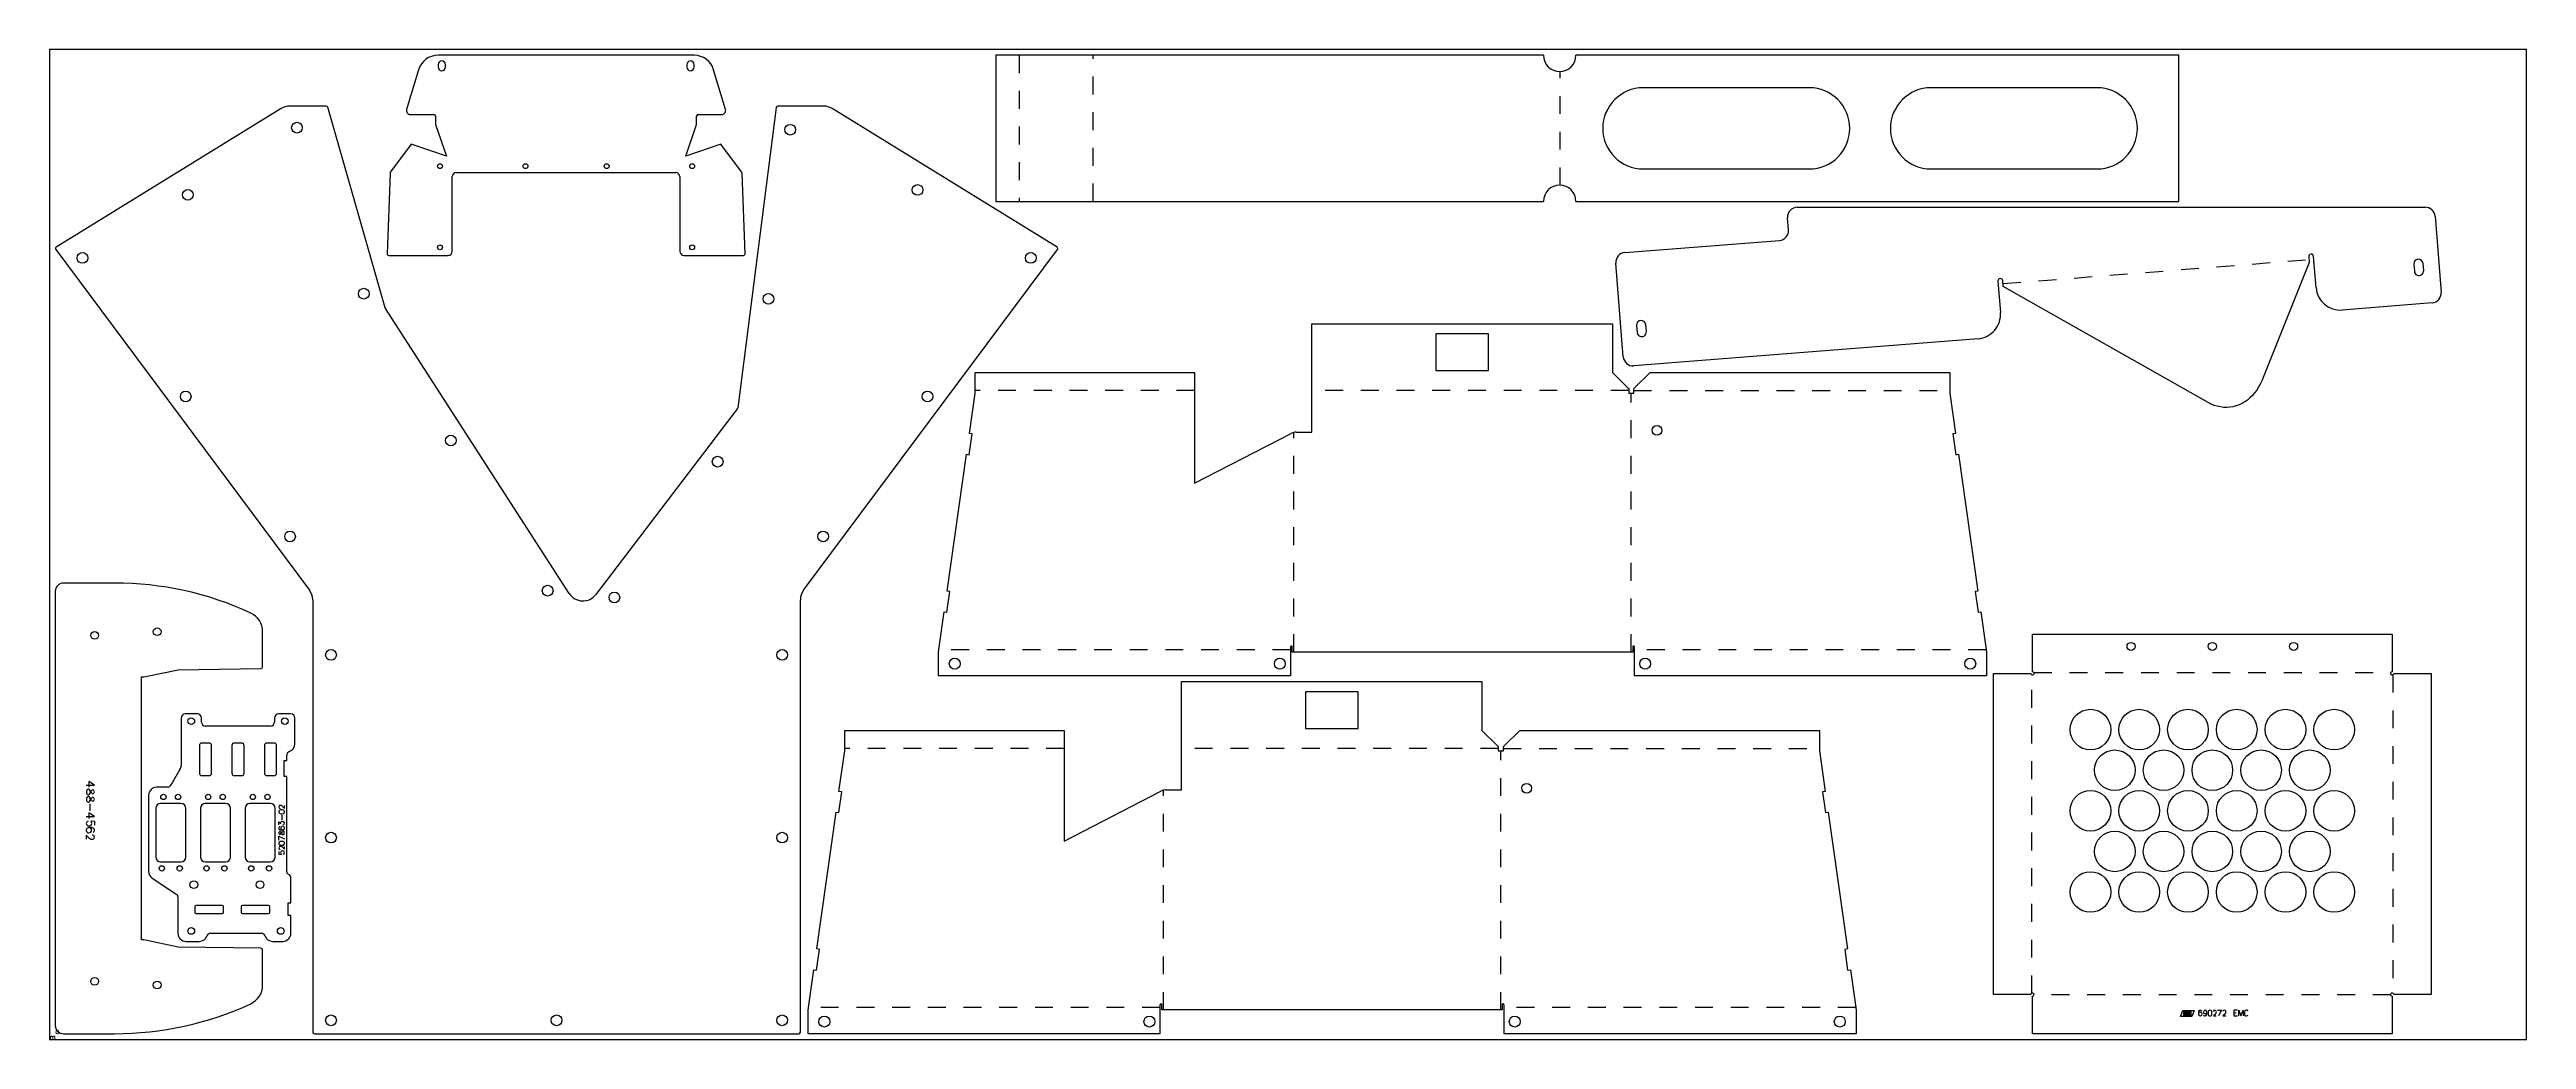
# Model space of a CAD drawing. Extents: x 2802 to 5850, y 686 to 1905.
import ezdxf

# ---------------------------------------------------------------- set-up
doc = ezdxf.new("R2010")
doc.units = 0
doc.linetypes.add('DASHED', pattern=[43.935798, 21.967899, -21.967899])
doc.layers.get('0').update_dxf_attribs({"color": 1, "linetype": 'CONTINUOUS'})
for name, color, linetype in [('DUMMY-LAYOUT', 1, 'CONTINUOUS'), ('DUMMY-LAYOUT-MC-MC4', 1, 'CONTINUOUS'), ('DUMMY-LAYOUT-SHEET', 1, 'CONTINUOUS')]:
    doc.layers.add(name, color=color, linetype=linetype)
doc.styles.get("Standard").update_dxf_attribs({"font": 'simplex'})

# ---------------------------------------------------------------- blocks, each defined once
blk = doc.blocks.new('MDATUM')
at = {"color": 6, "linetype": 'CONTINUOUS'}
blk.add_text('m', height=6, dxfattribs=at).set_placement((0, 0))
blk = doc.blocks.new('ODATUM')
at = {"color": 6, "linetype": 'CONTINUOUS'}
blk.add_text('o', height=6, dxfattribs=at).set_placement((0, 0))
blk = doc.blocks.new('514-3962-00')
at = {"color": 1, "linetype": 'CONTINUOUS'}
for p, q in [((215, 260.34621), (215, 275.363519)), ((227.942579, 287.326443), (998.442579, 226.617443)), ((12, 248.34621), (203, 248.34621)), ((0, 120.44621), (0, 236.34621)), ((1009.5, 214.654519), (1009.5, 120.44621)), ((19.25, 157.69621), (19.25, 149.19621)), ((30.75, 149.19621), (30.75, 157.69621)), ((467, 177.04621), (467, 138.44621)), ((473, 170.184655), (473, 177.04621)), ((713.273382, 7.709281), (473, 170.184655)), ((850.5, 170.184655), (780.854603, 29.347866)), ((850.5, 177.04621), (850.5, 170.184655)), ((856.5, 138.44621), (856.5, 177.04621)), ((978.75, 157.69621), (978.75, 149.19621)), ((990.25, 149.19621), (990.25, 157.69621)), ((437, 108.44621), (12, 108.44621)), ((997.5, 108.44621), (886.5, 108.44621)), ((716.717375, 5.586799), (713.273382, 7.709281)), ((720.288092, 3.790154), (716.717375, 5.586799)), ((723.964112, 2.330122), (720.288092, 3.790154)), ((727.723384, 1.215463), (723.964112, 2.330122)), ((731.543356, 0.452863), (727.723384, 1.215463)), ((735.401113, 0.046897), (731.543356, 0.452863)), ((739.273514, 0), (735.401113, 0.046897)), ((743.137327, 0.312453), (739.273514, 0)), ((746.969376, 0.982382), (743.137327, 0.312453)), ((750.746672, 2.005769), (746.969376, 0.982382)), ((754.446556, 3.376474), (750.746672, 2.005769)), ((758.046834, 5.086274), (754.446556, 3.376474)), ((761.525907, 7.124913), (758.046834, 5.086274)), ((764.862906, 9.480161), (761.525907, 7.124913)), ((768.037812, 12.13789), (764.862906, 9.480161)), ((771.03158, 15.082157), (768.037812, 12.13789)), ((773.826252, 18.295299), (771.03158, 15.082157)), ((776.405061, 21.758042), (773.826252, 18.295299)), ((778.752539, 25.449612), (776.405061, 21.758042)), ((780.854603, 29.347866), (778.752539, 25.449612))]:
    blk.add_line(p, q, dxfattribs=at)
at = {"color": 3, "linetype": 'DASHED'}
blk.add_line((473, 173.615433), (850.5, 173.615433), dxfattribs=at)
at = {"color": 1, "linetype": 'CONTINUOUS'}
for centre, radius, start, end in [((227, 275.363519), 12, 85.494876, 180), ((12, 236.34621), 12, 90, 180), ((203, 260.34621), 12, 270, 0), ((997.5, 214.654519), 12, 0, 85.494876), ((25, 157.69621), 5.75, 0, 180), ((470, 177.04621), 3, 0, 180), ((853.5, 177.04621), 3, 0, 180), ((984.5, 157.69621), 5.75, 0, 180), ((25, 149.19621), 5.75, 180, 0), ((437, 138.44621), 30, 270, 0), ((886.5, 138.44621), 30, 180, 270), ((984.5, 149.19621), 5.75, 180, 0), ((12, 120.44621), 12, 180, 270), ((997.5, 120.44621), 12, 270, 0)]:
    blk.add_arc(centre, radius, start, end, dxfattribs=at)
blk = doc.blocks.new('690272ITEM01')
at = {"color": 1, "linetype": 'CONTINUOUS'}
for p, q in [((48.192504, 445.728096), (48.192504, 491.970795)), ((48.192504, 491.970795), (490.778291, 491.970795)), ((490.778291, 491.970795), (490.778291, 445.728096)), ((0, 48.192504), (0, 443.778291)), ((0, 443.778291), (46.242699, 443.778291)), ((492.728096, 443.778291), (538.970795, 443.778291)), ((538.970795, 443.778291), (538.970795, 48.192504)), ((46.242699, 48.192504), (0, 48.192504)), ((48.192504, 0), (48.192504, 46.242699)), ((490.778291, 46.242699), (490.778291, 0)), ((538.970795, 48.192504), (492.728096, 48.192504)), ((490.778291, 0), (48.192504, 0))]:
    blk.add_line(p, q, dxfattribs=at)
at = {"color": 3, "linetype": 'DASHED'}
for p, q in [((47.242699, 49.910677), (47.242699, 442.027455)), ((49.94334, 444.728096), (489.028075, 444.728096)), ((491.728096, 442.028075), (491.728096, 49.936144)), ((489.034651, 47.742699), (49.910677, 47.742699))]:
    blk.add_line(p, q, dxfattribs=at)
at = {"color": 8, "linetype": 'CONTINUOUS'}
for p, q in [((230.219408, 21.404361), (233.219408, 28.404361)), ((244.219408, 21.404361), (230.219408, 21.404361)), ((233.219408, 28.404361), (247.219408, 28.404361)), ((234.219408, 22.404361), (234.219408, 27.404361)), ((234.219408, 27.404361), (236.719408, 27.404361)), ((235.219408, 22.404361), (234.219408, 22.404361)), ((235.219408, 25.404361), (235.219408, 26.404361)), ((235.219408, 26.404361), (236.219408, 26.404361)), ((236.219408, 25.404361), (235.219408, 25.404361)), ((236.719408, 24.404361), (235.219408, 24.404361)), ((235.219408, 24.404361), (235.219408, 22.404361)), ((236.219408, 26.404361), (236.219408, 25.404361)), ((236.219408, 22.404361), (236.219408, 23.404361)), ((236.219408, 23.404361), (237.719408, 23.404361)), ((238.719408, 22.404361), (236.219408, 22.404361)), ((237.219408, 26.904361), (237.219408, 24.904361)), ((238.219408, 23.904361), (238.219408, 26.904361)), ((238.719408, 27.404361), (240.012301, 27.404361)), ((239.219408, 25.904361), (239.219408, 22.904361)), ((240.219408, 22.904361), (240.219408, 25.904361)), ((241.219408, 25.904361), (241.219408, 22.904361)), ((241.426515, 27.404361), (242.719408, 27.404361)), ((242.219408, 22.404361), (242.219408, 25.904361)), ((243.219408, 22.404361), (242.219408, 22.404361)), ((243.219408, 26.904361), (243.219408, 22.404361)), ((247.219408, 28.404361), (244.219408, 21.404361)), ((254.611499, 21.920449), (254.944833, 21.920449)), ((264.278166, 26.587116), (264.278166, 24.253782)), ((268.944833, 24.253782), (268.944833, 26.587116)), ((273.278166, 24.253782), (270.944833, 21.920449)), ((270.944833, 21.920449), (274.278166, 21.920449)), ((275.944833, 28.920449), (280.611499, 28.920449)), ((280.611499, 28.920449), (277.278166, 21.920449)), ((284.944833, 24.253782), (282.611499, 21.920449)), ((282.611499, 21.920449), (285.944833, 21.920449)), ((300.278166, 28.920449), (295.944833, 28.920449)), ((295.944833, 28.920449), (295.944833, 21.920449)), ((295.944833, 25.587116), (298.611499, 25.587116)), ((295.944833, 21.920449), (300.278166, 21.920449)), ((301.944833, 21.920449), (301.944833, 28.920449)), ((301.944833, 28.920449), (304.611499, 21.920449)), ((304.611499, 21.920449), (307.278166, 28.920449)), ((307.278166, 28.920449), (307.278166, 21.920449)), ((308.944833, 26.587116), (308.944833, 24.587116)), ((310.944833, 21.920449), (311.611499, 21.920449))]:
    blk.add_line(p, q, dxfattribs=at)
at = {"color": 1, "linetype": 'CONTINUOUS'}
for centre, radius in [((169.485398, 476.970795), 5), ((269.485398, 476.970795), 5), ((369.485398, 476.970795), 5), ((119.485398, 374.485398), 25), ((179.485398, 374.485398), 25), ((239.485398, 374.485398), 25), ((299.485398, 374.485398), 25), ((359.485398, 374.485398), 25), ((419.485398, 374.485398), 25), ((149.485398, 324.485398), 25), ((209.485398, 324.485398), 25), ((269.485398, 324.485398), 25), ((329.485398, 324.485398), 25), ((389.485398, 324.485398), 25), ((119.485398, 274.485398), 25), ((179.485398, 274.485398), 25), ((239.485398, 274.485398), 25), ((299.485398, 274.485398), 25), ((359.485398, 274.485398), 25), ((419.485398, 274.485398), 25), ((149.485398, 224.485398), 25), ((209.485398, 224.485398), 25), ((269.485398, 224.485398), 25), ((329.485398, 224.485398), 25), ((389.485398, 224.485398), 25), ((119.485398, 174.485398), 25), ((179.485398, 174.485398), 25), ((239.485398, 174.485398), 25), ((299.485398, 174.485398), 25), ((359.485398, 174.485398), 25), ((419.485398, 174.485398), 25)]:
    blk.add_circle(centre, radius, dxfattribs=at)
for centre, radius, start, end in [((48.222643, 443.748152), 1.980174, 179.1279, 90.8721), ((490.748539, 443.748539), 1.979781, 89.138946, 0.861054), ((48.202163, 48.202163), 1.959488, 269.71758, 180.28242), ((490.752655, 48.21814), 1.975607, 359.256515, 270.743485)]:
    blk.add_arc(centre, radius, start, end, dxfattribs=at)
at = {"color": 8, "linetype": 'CONTINUOUS'}
for centre, radius, start, end in [((236.719408, 26.904361), 0.5, 0, 90), ((236.719408, 24.904361), 0.5, 270, 0), ((237.719408, 23.904361), 0.5, 270, 0), ((238.719408, 26.904361), 0.5, 90, 180), ((238.719408, 22.904361), 0.5, 270, 0), ((239.719408, 25.904361), 0.5, 0, 180), ((240.012301, 26.904361), 0.5, 45, 90), ((240.719408, 22.904361), 0.5, 180, 0), ((240.719408, 27.611468), 0.5, 225, 315), ((241.426515, 26.904361), 0.5, 90, 135), ((241.719408, 25.904361), 0.5, 0, 180), ((242.719408, 26.904361), 0.5, 0, 90), ((260.552538, 25.420449), 8.149921, 167, 193), ((254.672081, 24.458346), 2.129631, 91.630102, 194.630102), ((254.659143, 26.829943), 2.091048, 91.305571, 168.305574), ((254.659143, 24.010955), 2.091048, 191.694429, 268.694431), ((254.709475, 26.616401), 2.30613, 34.434949, 92.434948), ((254.611499, 24.253782), 2.333333, 0, 89.999999), ((254.778166, 24.087116), 2.173068, 274.398705, 4.398704), ((260.778166, 26.753782), 2.173068, 94.398706, 184.398705), ((260.46558, 26.441196), 1.859814, 175.500001, 274.5), ((260.513523, 24.224497), 2.30613, 214.43495, 272.434949), ((260.550918, 26.715885), 2.129631, 271.630103, 14.630102), ((260.563856, 24.010955), 2.091048, 271.305569, 348.305571), ((260.563856, 26.829943), 2.091048, 11.694426, 88.694429), ((254.67046, 25.420449), 8.149921, 347, 13), ((266.611499, 26.587116), 2.333333, 0.000001, 180), ((266.611499, 24.253782), 2.333333, 180.000001, 0), ((272.553411, 26.956821), 1.964487, 88.305569, 171.305571), ((272.561086, 26.947537), 1.973556, 29.536243, 88.536243), ((269.997311, 27.75609), 4.798975, 313.130102, 333.130102), ((271.31641, 26.753782), 3.183255, 338.500002, 21.5), ((284.220078, 26.956821), 1.964487, 88.305569, 171.305571), ((284.227752, 26.947537), 1.973556, 29.536243, 88.536243), ((281.663978, 27.75609), 4.798975, 313.130102, 333.130102), ((282.983077, 26.753782), 3.183255, 338.500002, 21.5), ((311.180552, 26.684729), 2.23785, 87.5, 182.499999), ((312.76558, 24.749587), 3.824201, 182.434949, 214.434949), ((310.93237, 23.562189), 1.641788, 216.434949, 270.434948), ((311.778166, 25.932567), 3.029429, 80.5, 99.499999), ((311.691303, 23.529028), 1.610557, 267.159808, 350.15981), ((311.989491, 27.509765), 1.439917, 48.434949, 78.434949), ((311.909538, 27.652802), 1.394553, 11.065051, 42.065051)]:
    blk.add_arc(centre, radius, start, end, dxfattribs=at)
blk = doc.blocks.new('A920286-A')
at = {"color": 1, "linetype": 'CONTINUOUS'}
for p, q in [((674, 180), (0, 180)), ((0, 180), (0, 0)), ((1456, 180), (714, 180)), ((1456, 0), (1456, 180)), ((1001, 140), (797, 140)), ((1355, 140), (1151, 140)), ((797, 40), (1001, 40)), ((1151, 40), (1355, 40)), ((0, 0), (674, 0)), ((714, 0), (1456, 0))]:
    blk.add_line(p, q, dxfattribs=at)
at = {"color": 3, "linetype": 'DASHED'}
for p, q in [((29, 180), (29, 0)), ((120, 0), (120, 180)), ((694.5, 19.993749), (694.5, 160.006251))]:
    blk.add_line(p, q, dxfattribs=at)
at = {"color": 1, "linetype": 'CONTINUOUS'}
for centre, radius, start, end in [((694, 180), 20, 180, 0), ((797, 90), 50, 90, 270), ((1001, 90), 50, 270, 90), ((1151, 90), 50, 90, 270), ((1355, 90), 50, 270, 90), ((694, 0), 20, 0, 180)]:
    blk.add_arc(centre, radius, start, end, dxfattribs=at)
blk = doc.blocks.new('4975036ITEM01-01')
at = {"color": 1, "linetype": 'CONTINUOUS'}
for p, q in [((459.276902, 300.228902), (459.276902, 433.553804)), ((459.276902, 433.553804), (829.216242, 433.553804)), ((829.216242, 433.553804), (829.216242, 373.553804)), ((676.898222, 421.053804), (611.898222, 421.053804)), ((611.898222, 421.053804), (611.898222, 376.053804)), ((676.898222, 376.053804), (676.898222, 421.053804)), ((45, 348.276902), (45, 373.553804)), ((45, 373.553804), (315, 373.553804)), ((315, 373.553804), (315, 237.276902)), ((611.898222, 376.053804), (676.898222, 376.053804)), ((829.216242, 373.553804), (848.216242, 354.553804)), ((856.614464, 354.553805), (875.614464, 373.553805)), ((875.614464, 373.553805), (1244.553804, 373.553805)), ((1244.553804, 373.553805), (1244.553804, 348.276903)), ((37.969043, 298.435224), (45, 348.276902)), ((848.216242, 354.553804), (849.276902, 353.843673)), ((849.276902, 353.843673), (849.276902, 348.276902)), ((849.276902, 348.276902), (855.553804, 348.276903)), ((855.553804, 353.843673), (856.614464, 354.553805)), ((855.553804, 348.276903), (855.553804, 353.843673)), ((1244.553804, 348.276903), (1251.584762, 298.435225)), ((37.731892, 272.413239), (41.33571, 297.960303)), ((41.33571, 297.960303), (37.969043, 298.435224)), ((315, 237.276902), (434, 298.680902)), ((440.276902, 300.228902), (459.276902, 300.228902)), ((1251.584762, 298.435225), (1248.218095, 297.960303)), ((1248.218095, 297.960303), (1251.821912, 272.413238)), ((10.591201, 104.356751), (34.365225, 272.88816)), ((34.365225, 272.88816), (37.731892, 272.413239)), ((1251.821912, 272.413238), (1255.18858, 272.88816)), ((1255.18858, 272.88816), (1278.962603, 104.356751)), ((10.354051, 78.334765), (13.957869, 103.881829)), ((13.957869, 103.881829), (10.591201, 104.356751)), ((1278.962603, 104.356751), (1275.595936, 103.881829)), ((1275.595936, 103.881829), (1279.199753, 78.334765)), ((0.846395, 35.276902), (6.987383, 78.809687)), ((6.987383, 78.809687), (10.354051, 78.334765)), ((1279.199753, 78.334765), (1282.566421, 78.809687)), ((1282.566421, 78.809687), (1288.707409, 35.276902)), ((0, 29), (0.846395, 35.276902)), ((433, 35.276902), (433, 0)), ((435.357988, 29.276902), (435.357988, 35.276902)), ((854.195816, 35.276902), (854.195816, 29.276902)), ((856.553804, 0), (856.553804, 35.276902)), ((1288.707409, 35.276902), (1289.553804, 29)), ((0, 0), (0, 29)), ((433, 0), (0, 0)), ((854.195816, 29.276902), (435.357988, 29.276902)), ((1289.553804, 0), (856.553804, 0)), ((1289.553804, 29), (1289.553804, 0))]:
    blk.add_line(p, q, dxfattribs=at)
at = {"color": 3, "linetype": 'DASHED'}
for p, q in [((315, 351.415353), (45, 351.415353)), ((849.276902, 351.415353), (459.276902, 351.415353)), ((852.415353, 29.276902), (852.415353, 348.276902)), ((855.553804, 351.415354), (1244.553804, 351.415354)), ((437.138451, 29.276902), (437.138451, 299.775465)), ((433, 32.138451), (0.423197, 32.138451)), ((1289.130607, 32.138451), (856.553804, 32.138451))]:
    blk.add_line(p, q, dxfattribs=at)
at = {"color": 1, "linetype": 'CONTINUOUS'}
for centre, radius in [((884.202037, 302.325423), 6), ((20, 15), 6.75), ((420, 15), 6.75), ((869.553804, 15), 6.75), ((1269.553804, 15), 6.75)]:
    blk.add_circle(centre, radius, dxfattribs=at)
for centre, radius, start, end in [((441.146849, 283.201466), 17.049645, 92.92475, 114.782749), ((434.5, 35.276902), 1.5, 109.471221, 180), ((434.202736, 35.526686), 1.181947, 347.799547, 99.876625), ((855.351326, 35.526438), 1.182147, 80.13776, 192.186046), ((855.053804, 35.276902), 1.5, 0, 70.528783)]:
    blk.add_arc(centre, radius, start, end, dxfattribs=at)
blk = doc.blocks.new('470-8278-02')
at = {"color": 1, "linetype": 'CONTINUOUS'}
for p, q in [((965.605085, 1233.203801), (546.249148, 920.761987)), ((1139.419737, 955.70374), (968.501974, 1232.650374)), ((1142.4, 900.3), (1142.4, 945.2)), ((0, 914.8), (0, 318.8)), ((534.3, 916.8), (2, 916.8)), ((893.850168, 827.722936), (1140.949832, 898.377064)), ((542.166898, 601.212017), (893.31669, 827.481202)), ((769.989571, 394.307875), (540.895712, 568.47875)), ((1140.654508, 346.48374), (770.945492, 393.91626)), ((1142.4, 288.4), (1142.4, 344.5)), ((2, 316.8), (534.3, 316.8)), ((546.249148, 312.838013), (965.605085, 0.396199)), ((968.501974, 0.949626), (1139.419737, 277.89626))]:
    blk.add_line(p, q, dxfattribs=at)
for centre in [(955.4, 1200.3), (784.8, 1073.2), (1033.1, 1070.6), (612.4, 944.8), (1115.8, 936.3), (16.5, 894.4), (241.5, 894.4), (466.5, 894.4), (911.4, 854.1), (730.5, 747), (16.5, 616.8), (545.6, 627.8), (537.3, 545.7), (704.5, 418.6), (16.5, 339.2), (241.5, 339.2), (466.5, 339.2), (905, 356.1), (1113.3, 329.3), (612.4, 288.8), (784.8, 160.4), (1039.1, 172.6), (955.4, 33.3)]:
    blk.add_circle(centre, 6.6, dxfattribs=at)
for centre, radius, start, end in [((966.8, 1231.6), 2, 31.680832, 126.688012), ((1122.4, 945.2), 20, 0, 31.680832), ((2, 914.8), 2, 90, 180), ((534.3, 936.8), 20, 270, 306.688012), ((1140.4, 900.3), 2, 285.957019, 0), ((894.4, 825.8), 2, 105.957019, 122.796378), ((553, 584.4), 20, 122.796378, 232.755728), ((771.2, 395.9), 2, 232.755728, 262.689068), ((1140.4, 344.5), 2, 0, 82.689068), ((2, 318.8), 2, 180, 270), ((534.3, 296.8), 20, 53.311988, 90), ((1122.4, 288.4), 20, 328.319168, 0), ((966.8, 2), 2, 233.311988, 328.319168)]:
    blk.add_arc(centre, radius, start, end, dxfattribs=at)
blk = doc.blocks.new('4884562ITEM02-01')
at = {"color": 1, "linetype": 'CONTINUOUS'}
for p, q in [((143.592535, 436.196127), (109.397095, 410.715556)), ((244.404417, 440.472352), (145.273643, 436.788464)), ((246.47869, 365.236866), (246.47869, 438.473732)), ((66.563197, 416.414353), (17.815987, 401.78949)), ((73, 382.818461), (73, 411.625241)), ((109.397095, 410.715556), (124.158, 367.557556)), ((0, 377.843927), (0, 62.629805)), ((14.469953, 377.736866), (11.469953, 377.736866)), ((11.469953, 368.736866), (14.469953, 368.736866)), ((85.385707, 380.818461), (75, 380.818461)), ((124.158, 367.557556), (85.385707, 380.818461)), ((144.47869, 85.236866), (144.47869, 355.236866)), ((149.47869, 360.236866), (241.47869, 360.236866)), ((14.469953, 71.736866), (11.469953, 71.736866)), ((11.469953, 62.736866), (14.469953, 62.736866)), ((85.385707, 59.655271), (124.158, 72.916177)), ((124.158, 72.916177), (109.397095, 29.758176)), ((241.47869, 80.236866), (149.47869, 80.236866)), ((246.47869, 2), (246.47869, 75.236866)), ((17.815987, 38.684243), (66.563197, 24.059379)), ((73, 28.848491), (73, 57.655271)), ((75, 59.655271), (85.385707, 59.655271)), ((109.397095, 29.758176), (143.592535, 4.277605)), ((145.273643, 3.685268), (244.404417, 0.00138))]:
    blk.add_line(p, q, dxfattribs=at)
for centre in [(136.47869, 375.392869), (236.47869, 375.392869), (136.47869, 270.236866), (136.47869, 170.236866), (136.47869, 65.080863), (236.47869, 65.080863)]:
    blk.add_circle(centre, 3, dxfattribs=at)
for centre, radius, start, end in [((145.385052, 433.790533), 3, 92.128244, 126.691464), ((244.47869, 438.473732), 2, 0, 92.128241), ((25, 377.843927), 25, 106.7, 180), ((68, 411.625241), 5, 0, 106.7), ((11.469953, 373.236866), 4.5, 90, 270), ((14.469953, 373.236866), 4.5, 270, 90), ((75, 382.818461), 2, 180, 270), ((149.47869, 355.236866), 5, 90, 180), ((241.47869, 365.236866), 5, 270, 0), ((25, 62.629805), 25, 180, 253.3), ((11.469953, 67.236866), 4.5, 90, 270), ((14.469953, 67.236866), 4.5, 270, 90), ((149.47869, 85.236866), 5, 180, 270), ((241.47869, 75.236866), 5, 0, 90), ((75, 57.655271), 2, 90, 180), ((68, 28.848491), 5, 253.299994, 0), ((145.385052, 6.683199), 3, 233.308537, 267.871759), ((244.47869, 2), 2, 267.871745, 0)]:
    blk.add_arc(centre, radius, start, end, dxfattribs=at)
blk = doc.blocks.new('5207863ITEM-01')
at = {"color": 1, "linetype": 'CONTINUOUS'}
for p, q in [((40, 275.150962), (40, 216.6439)), ((60, 280.150962), (45, 280.150962)), ((65, 270.150962), (65, 275.150962)), ((155, 275.150962), (155, 270.150962)), ((175, 280.150962), (160, 280.150962)), ((180, 243.336919), (180, 275.150962)), ((74.5, 244.175363), (65.5, 244.175363)), ((150, 265.150962), (70, 265.150962)), ((114.5, 244.175363), (105.5, 244.175363)), ((154.5, 244.175363), (145.5, 244.175363)), ((62.5, 241.175363), (62.5, 207.175363)), ((77.5, 207.175363), (77.5, 241.175363)), ((102.5, 241.175363), (102.5, 207.175363)), ((117.5, 207.175363), (117.5, 241.175363)), ((142.5, 241.175363), (142.5, 207.175363)), ((157.5, 207.175363), (157.5, 241.175363)), ((166.8, 202.993412), (166.8, 222.718402)), ((166.8, 222.718402), (170, 222.718402)), ((170, 222.718402), (170, 229.194783)), ((24.137068, 189.89973), (10, 189.89973)), ((28.909676, 195.390187), (25.661839, 190.82916)), ((38.574929, 211.498942), (28.909676, 195.390187)), ((65.5, 204.175363), (74.5, 204.175363)), ((105.5, 204.175363), (114.5, 204.175363)), ((145.5, 204.175363), (154.5, 204.175363)), ((170, 202.993412), (166.8, 202.993412)), ((170, 85.495531), (170, 202.993412)), ((0, 179.89973), (0, 86.251568)), ((8.73, 163.89973), (8.73, 103.89973)), ((39.73, 169.89973), (14.73, 169.89973)), ((45.73, 103.89973), (45.73, 163.89973)), ((63.73, 163.89973), (63.73, 103.89973)), ((94.73, 169.89973), (69.73, 169.89973)), ((100.73, 103.89973), (100.73, 163.89973)), ((118.73, 163.89973), (118.73, 103.89973)), ((149.73, 169.89973), (124.73, 169.89973)), ((155.73, 103.89973), (155.73, 163.89973)), ((14.73, 97.89973), (39.73, 97.89973)), ((69.73, 97.89973), (94.73, 97.89973)), ((124.73, 97.89973), (149.73, 97.89973)), ((4.452998, 77.931065), (34.664101, 57.79033)), ((175, 47.387637), (175, 78.079332)), ((36, 54.845434), (36, 10)), ((57, 42.776902), (57, 35.776902)), ((90.5, 44.276902), (58.5, 44.276902)), ((58.5, 34.276902), (90.5, 34.276902)), ((92, 35.776902), (92, 42.776902)), ((114, 42.776902), (114, 35.776902)), ((147.5, 44.276902), (115.5, 44.276902)), ((115.5, 34.276902), (147.5, 34.276902)), ((149, 35.776902), (149, 42.776902)), ((171.8, 31.887637), (171.8, 47.387637)), ((171.8, 47.387637), (175, 47.387637)), ((175, 31.887637), (171.8, 31.887637)), ((175, 10), (175, 31.887637)), ((46, 0), (62.357864, 0)), ((76.5, 10), (138.5, 10)), ((152.642136, 0), (165, 0))]:
    blk.add_line(p, q, dxfattribs=at)
at = {"color": 8, "linetype": 'CONTINUOUS'}
for p, q in [((164.857356, 161.822693), (162.524022, 161.822693)), ((162.524022, 157.156026), (164.857356, 157.156026)), ((164.190689, 149.48936), (164.190689, 155.48936)), ((164.857356, 166.156026), (167.190689, 163.822693)), ((167.190689, 163.822693), (167.190689, 167.156026)), ((160.190689, 143.48936), (160.190689, 147.156026)), ((160.190689, 147.156026), (162.857356, 145.156026)), ((160.190689, 124.822693), (160.190689, 129.48936)), ((160.190689, 129.48936), (167.190689, 126.156026)), ((162.524022, 132.48936), (164.524022, 135.48936)), ((164.524022, 131.822693), (162.524022, 134.48936)), ((164.857356, 123.156026), (162.524022, 123.156026)), ((162.857356, 145.156026), (162.857356, 146.822693)), ((167.190689, 139.48936), (167.190689, 139.822693)), ((160.190689, 110.822693), (160.190689, 107.48936)), ((160.190689, 107.48936), (163.190689, 107.156026)), ((162.524022, 118.48936), (164.857356, 118.48936)), ((164.857356, 115.822693), (167.190689, 113.48936)), ((167.190689, 113.48936), (167.190689, 116.822693))]:
    blk.add_line(p, q, dxfattribs=at)
at = {"color": 1, "linetype": 'CONTINUOUS'}
for centre, radius in [((52.5, 271.150962), 4.1), ((167.5, 271.150962), 4.1), ((18.23, 177.89973), 3.3), ((36.23, 177.89973), 3.3), ((73.23, 177.89973), 3.3), ((91.23, 177.89973), 3.3), ((128.23, 177.89973), 3.3), ((146.23, 177.89973), 3.3), ((16.23, 89.89973), 3.3), ((38.23, 89.89973), 3.3), ((71.23, 89.89973), 3.3), ((93.23, 89.89973), 3.3), ((126.23, 89.89973), 3.3), ((148.23, 89.89973), 3.3), ((55.637152, 69.89973), 4.75), ((137.13, 69.89973), 4.75), ((52.5, 12.8), 4.1), ((162.5, 12.8), 4.1)]:
    blk.add_circle(centre, radius, dxfattribs=at)
for centre, radius, start, end in [((45, 275.150962), 5, 90, 180), ((60, 275.150962), 5, 0, 90), ((160, 275.150962), 5, 90, 180), ((175, 275.150962), 5, 0, 90), ((65.5, 241.175363), 3, 90, 180), ((70, 270.150962), 5, 180, 270), ((74.5, 241.175363), 3, 0, 90), ((105.5, 241.175363), 3, 90, 180), ((114.5, 241.175363), 3, 0, 90), ((145.5, 241.175363), 3, 90, 180), ((150, 270.150962), 5, 270, 0), ((154.5, 241.175363), 3, 0, 90), ((30, 216.6439), 10, 329.036241, 0), ((175, 229.194783), 5, 109.471218, 180), ((170, 243.336919), 10, 289.471221, 0), ((10, 179.89973), 10, 90, 180), ((23.906455, 191.993502), 2.106434, 276.285358, 326.443766), ((65.5, 207.175363), 3, 180, 270), ((74.5, 207.175363), 3, 270, 0), ((105.5, 207.175363), 3, 180, 270), ((114.5, 207.175363), 3, 270, 0), ((145.5, 207.175363), 3, 180, 270), ((154.5, 207.175363), 3, 270, 0), ((14.73, 163.89973), 6, 90, 180), ((39.73, 163.89973), 6, 0, 90), ((69.73, 163.89973), 6, 90, 180), ((94.73, 163.89973), 6, 0, 90), ((124.73, 163.89973), 6, 90, 180), ((149.73, 163.89973), 6, 0, 90), ((14.73, 103.89973), 6, 180, 270), ((39.73, 103.89973), 6, 270, 0), ((69.73, 103.89973), 6, 180, 270), ((94.73, 103.89973), 6, 270, 0), ((124.73, 103.89973), 6, 180, 270), ((149.73, 103.89973), 6, 270, 0), ((10, 86.251568), 10, 180, 236.309932), ((173, 85.495531), 3, 180, 247.975687), ((170, 78.079332), 5, 0, 67.975689), ((33, 55.294179), 2.999999, 23.776564, 56.309932), ((29.740458, 54.732957), 6.260552, 1.029433, 16.429781), ((58.5, 42.776902), 1.5, 90, 180), ((58.5, 35.776902), 1.5, 180, 270), ((90.5, 42.776902), 1.5, 0, 90), ((90.5, 35.776902), 1.5, 270, 0), ((115.5, 42.776902), 1.5, 90, 180), ((115.5, 35.776902), 1.5, 180, 270), ((147.5, 42.776902), 1.5, 0, 90), ((147.5, 35.776902), 1.5, 270, 0), ((46, 10), 10, 180, 270), ((62.357864, 10), 10, 270, 340.52878), ((76.5, 5), 5, 90, 160.528779), ((138.5, 5), 5, 19.471218, 90), ((152.642136, 10), 10, 199.471221, 270), ((165, 10), 10, 270, 0)]:
    blk.add_arc(centre, radius, start, end, dxfattribs=at)
at = {"color": 8, "linetype": 'CONTINUOUS'}
for centre, radius, start, end in [((162.154317, 165.431272), 1.964487, 178.305569, 261.305571), ((162.163601, 165.438946), 1.973556, 119.536243, 178.536243), ((162.524022, 159.48936), 2.333333, 90.000001, 270), ((162.357356, 164.19427), 3.183255, 68.500002, 111.5), ((161.355048, 162.875172), 4.798975, 43.130102, 63.130102), ((164.857356, 159.48936), 2.333333, 270.000001, 90), ((162.494737, 139.587336), 2.30613, 124.434949, 182.434948), ((162.290712, 133.344908), 2.104985, 147.065051, 176.065052), ((162.290712, 133.633812), 2.104985, 183.934949, 212.934949), ((162.524022, 120.822693), 2.333333, 90.000001, 270), ((162.281195, 139.537003), 2.091048, 181.305571, 258.305574), ((161.58991, 133.973861), 1.184, 93.190068, 154.190069), ((161.58991, 133.004858), 1.184, 205.809932, 266.809934), ((161.355459, 133.819848), 1.346769, 29.809932, 82.809932), ((161.355459, 133.158871), 1.346769, 277.190068, 330.190067), ((163.690689, 145.430399), 8.149921, 257, 283), ((164.857356, 139.48936), 2.333333, 90, 179.999999), ((164.652792, 139.549941), 2.129631, 181.630102, 284.630102), ((163.613187, 146.861444), 0.756824, 123.934948, 182.934949), ((164.843215, 143.560062), 4.262654, 89.809932, 112.809932), ((165.524022, 134.822693), 1.20185, 56.309933, 146.309932), ((165.524022, 132.48936), 1.20185, 213.690069, 303.690068), ((165.024022, 145.656026), 2.173068, 4.398706, 94.398705), ((165.024022, 139.656026), 2.173068, 4.398705, 94.398704), ((164.857356, 120.822693), 2.333333, 270.000001, 90), ((165.100183, 145.870337), 2.091048, 281.694426, 358.694429), ((165.100183, 139.537003), 2.091048, 281.694429, 358.694431), ((164.740941, 134.264486), 2.128327, 6.06505, 47.065051), ((164.740941, 133.047567), 2.128327, 312.934948, 353.934949), ((163.852453, 133.656026), 3.118315, 344.5, 15.5), ((162.154317, 115.097938), 1.964487, 178.305569, 261.305571), ((162.163601, 115.105613), 1.973556, 119.536243, 178.536243), ((162.357356, 113.860937), 3.183255, 68.500002, 111.5), ((166.133585, 109.322693), 3.704509, 167, 193), ((164.173944, 109.506105), 1.773313, 111.499998, 158.5), ((164.556714, 108.611368), 2.03635, 183.434949, 213.434949), ((164.60975, 108.90842), 2.25491, 219, 231), ((161.355048, 112.541838), 4.798975, 43.130102, 63.130102), ((165.048115, 107.89299), 3.601425, 93.036243, 115.036243), ((165.024022, 109.322693), 2.173068, 4.398706, 94.398705), ((165.100183, 109.537003), 2.091048, 281.694426, 358.694429)]:
    blk.add_arc(centre, radius, start, end, dxfattribs=at)
blk = doc.blocks.new('4884562ITEM01-01')
at = {"color": 1, "linetype": 'CONTINUOUS'}
for p, q in [((103.228638, 255), (59.594348, 255)), ((106.698317, 151.11468), (105.22843, 253.028843)), ((449.77157, 253.028843), (448.301683, 151.11468)), ((495.405979, 255), (451.771362, 255)), ((115.5, 108.953907), (106.698317, 151.11468)), ((448.301683, 151.11468), (439.5, 108.953907)), ((115.5, 106.191961), (115.5, 108.953907)), ((439.5, 106.191961), (115.5, 106.191961)), ((439.5, 108.953907), (439.5, 106.191961)), ((0, 72.681876), (0, 10)), ((555, 10), (555, 72.681876)), ((10, 0), (545, 0))]:
    blk.add_line(p, q, dxfattribs=at)
at = {"color": 8, "linetype": 'CONTINUOUS'}
for p, q in [((249.026245, 48.038966), (244.26434, 41.372299)), ((244.26434, 41.372299), (251.407197, 41.372299)), ((249.026245, 38.038966), (249.026245, 48.038966)), ((258.550054, 44.705633), (254.740531, 41.84849)), ((259.978626, 41.84849), (255.692912, 44.705633)), ((267.597674, 44.705633), (263.78815, 41.84849)), ((269.026245, 41.84849), (264.740531, 44.705633)), ((271.883388, 42.32468), (280.454816, 42.32468)), ((287.597674, 48.038966), (282.835769, 41.372299)), ((282.835769, 41.372299), (289.978626, 41.372299)), ((287.597674, 38.038966), (287.597674, 48.038966)), ((292.835769, 43.753252), (293.311959, 48.038966)), ((293.311959, 48.038966), (298.073864, 48.038966)), ((304.26434, 38.038966), (304.740531, 38.038966)), ((313.78815, 41.372299), (310.454816, 38.038966)), ((310.454816, 38.038966), (315.216721, 38.038966))]:
    blk.add_line(p, q, dxfattribs=at)
at = {"color": 1, "linetype": 'CONTINUOUS'}
for centre in [(60, 125.345475), (495, 125.345475), (64.5, 48.332964), (490.5, 48.332964)]:
    blk.add_circle(centre, 4.75, dxfattribs=at)
for centre, radius, start, end in [((59.594348, 230), 25, 90, 155.196029), ((103.228638, 253), 2, 0.82632, 90), ((451.771362, 253), 2, 90, 179.173692), ((495.405979, 230), 25, 24.803655, 90), ((400, 72.681876), 400, 155.196029, 180), ((154.994141, 72.681296), 400.005859, 0.000083, 24.803655), ((10, 10), 10, 180, 270), ((545, 10), 10, 270, 0)]:
    blk.add_arc(centre, radius, start, end, dxfattribs=at)
at = {"color": 8, "linetype": 'CONTINUOUS'}
for centre, radius, start, end in [((255.692912, 40.419918), 1.716929, 123.690069, 213.690068), ((256.49035, 41.538605), 3.040468, 222.934948, 263.934949), ((256.429338, 46.040079), 1.691428, 115.809932, 176.809934), ((256.649357, 46.375009), 1.923955, 187.190068, 240.190067), ((257.327843, 45.038933), 3.007122, 93.934949, 122.934949), ((257.359578, 42.807875), 4.454735, 254.5, 285.5), ((256.915123, 45.038933), 3.007122, 57.065051, 86.065052), ((257.813628, 46.040079), 1.691428, 3.190068, 64.190069), ((257.593609, 46.375009), 1.923955, 299.809932, 352.809932), ((258.228806, 41.538605), 3.040468, 276.06505, 317.065051), ((259.026245, 40.419918), 1.716929, 326.309933, 56.309932), ((264.740531, 40.419918), 1.716929, 123.690069, 213.690068), ((265.537969, 41.538605), 3.040468, 222.934948, 263.934949), ((265.476957, 46.040079), 1.691428, 115.809932, 176.809934), ((265.696976, 46.375009), 1.923955, 187.190068, 240.190067), ((266.375462, 45.038933), 3.007122, 93.934949, 122.934949), ((266.407197, 42.807875), 4.454735, 254.5, 285.5), ((265.962742, 45.038933), 3.007122, 57.065051, 86.065052), ((266.641228, 46.375009), 1.923955, 299.809932, 352.809932), ((267.276425, 41.538605), 3.040468, 276.06505, 317.065051), ((266.861248, 46.040079), 1.691428, 3.190068, 64.190069), ((268.073864, 40.419918), 1.716929, 326.309933, 56.309932), ((295.339189, 41.726022), 3.2213, 129, 141), ((294.914828, 41.801787), 2.909072, 93.434949, 123.434949), ((296.237164, 41.025402), 2.987212, 191.694426, 268.694429), ((295.931007, 39.549114), 5.292156, 77, 103), ((295.931007, 41.134204), 3.104382, 274.398706, 4.398705), ((296.193024, 42.348602), 2.533304, 21.499998, 68.5), ((293.888574, 41.099786), 5.144893, 3.036243, 25.036243), ((312.751539, 43.038966), 11.642744, 167, 193), ((304.350885, 41.664534), 3.04233, 91.630102, 194.630102), ((304.332402, 45.05253), 2.987212, 91.305571, 168.305574), ((304.332402, 41.025403), 2.987212, 191.694429, 268.694431), ((304.404306, 44.747469), 3.294471, 34.434949, 92.434948), ((304.26434, 41.372299), 3.333333, 0, 89.999999), ((304.502435, 41.134204), 3.104382, 274.398705, 4.398704), ((312.752786, 45.233784), 2.80641, 88.305569, 171.305571), ((312.763749, 45.220521), 2.819365, 29.536243, 88.536243), ((309.101215, 46.375596), 6.855679, 313.130102, 333.130102), ((310.985641, 44.943728), 4.547507, 338.500002, 21.5)]:
    blk.add_arc(centre, radius, start, end, dxfattribs=at)

msp = doc.modelspace()

# ---------------------------------------------------------------- linework, layer by layer
at = {"layer": 'DUMMY-LAYOUT-SHEET', "color": 1, "linetype": 'CONTINUOUS'}
for p, q in [((5849.69697, 1904.933913), (2801.69697, 1904.933913)), ((2801.69697, 1904.933913), (2801.69697, 685.733913)), ((5849.69697, 685.733913), (5849.69697, 1904.933913)), ((2801.69697, 685.733913), (5849.69697, 685.733913))]:
    msp.add_line(p, q, dxfattribs=at)

# ---------------------------------------------------------------- block references
at = {"layer": 'DUMMY-LAYOUT'}
for name, p, rotation in [('4884562ITEM02-01', (3217.10129, 1897.808903), -90), ('470-8278-02', (4042.465365, 692.858913), 90), ('514-3962-00', (4747.734911, 1406.34073), 4.505113), ('4884562ITEM01-01', (2808.82197, 1247.858913), -90)]:
    msp.add_blockref(name, p, dxfattribs=dict(at, rotation=rotation))
for name, p in [('A920286-A', (3966.043434, 1717.808913)), ('4975036ITEM01-01', (3895.652834, 1133.537713)), ('690272ITEM01', (5193.655498, 692.858913)), ('4975036ITEM01-01', (3735.162266, 692.858913)), ('5207863ITEM-01', (2923.646658, 806.572113)), ('ODATUM', (2808.82197, 692.858913))]:
    msp.add_blockref(name, p, dxfattribs=at)
at = {"layer": 'DUMMY-LAYOUT-MC-MC4'}
msp.add_blockref('MDATUM', (2801.69697, 685.733913), dxfattribs=at)

doc.saveas('drawing.dxf')
